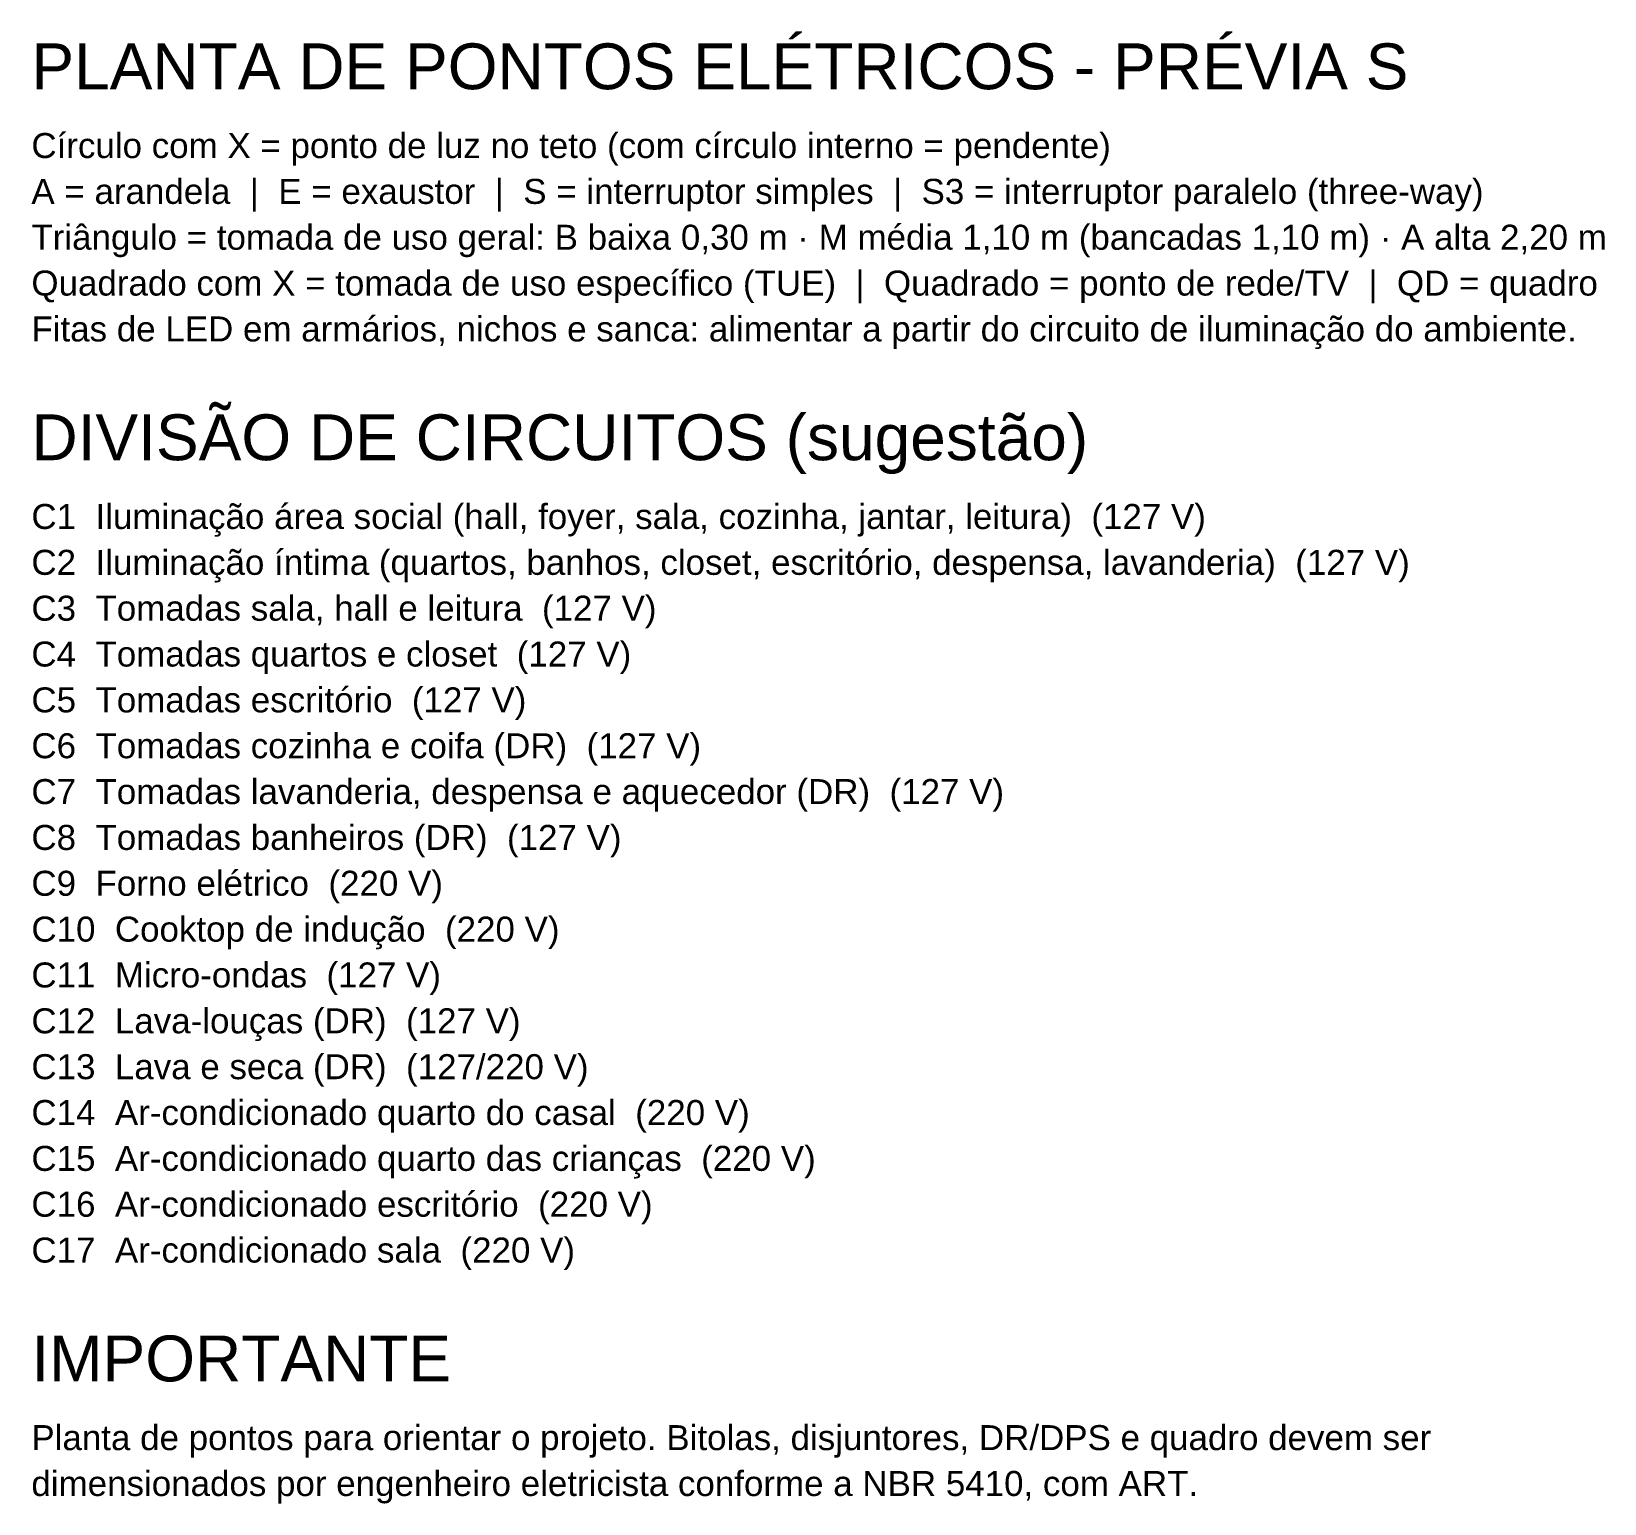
# Model space of a CAD drawing. Header units: millimetres. Extents: x -259 to 25291, y -2600 to 12167.
# Drawn here: x 17742 to 25291, y 4633 to 11697 of the extents above; entities that cross this region are included whole.
import ezdxf
from ezdxf.enums import TextEntityAlignment as Align

# ---------------------------------------------------------------- set-up
doc = ezdxf.new("R2010")
doc.units = ezdxf.units.MM
doc.layers.add('ELE-LEGENDA', color=7, linetype='Continuous')
doc.styles.get("Standard").update_dxf_attribs({"font": 'arial.ttf'})

msp = doc.modelspace()

# ---------------------------------------------------------------- texts
at = {"layer": 'ELE-LEGENDA'}
for s, height, p in [('PLANTA DE PONTOS ELÉTRICOS - PRÉVIA S', 220, (17741.2, 11529.4)), ('Círculo com X = ponto de luz no teto (com círculo interno = pendente)', 120, (17741.2, 11149.4)), ('A = arandela  |  E = exaustor  |  S = interruptor simples  |  S3 = interruptor paralelo (three-way)', 120, (17741.2, 10929.4)), ('Triângulo = tomada de uso geral: B baixa 0,30 m · M média 1,10 m (bancadas 1,10 m) · A alta 2,20 m', 120, (17741.2, 10709.4)), ('Quadrado com X = tomada de uso específico (TUE)  |  Quadrado = ponto de rede/TV  |  QD = quadro', 120, (17741.2, 10489.4)), ('Fitas de LED em armários, nichos e sanca: alimentar a partir do circuito de iluminação do ambiente.', 120, (17741.2, 10269.4)), ('DIVISÃO DE CIRCUITOS (sugestão)', 220, (17741.2, 9749.4)), ('C1  Iluminação área social (hall, foyer, sala, cozinha, jantar, leitura)  (127 V)', 120, (17741.2, 9369.4)), ('C2  Iluminação íntima (quartos, banhos, closet, escritório, despensa, lavanderia)  (127 V)', 120, (17741.2, 9149.4)), ('C3  Tomadas sala, hall e leitura  (127 V)', 120, (17741.2, 8929.4)), ('C4  Tomadas quartos e closet  (127 V)', 120, (17741.2, 8709.4)), ('C5  Tomadas escritório  (127 V)', 120, (17741.2, 8489.4)), ('C6  Tomadas cozinha e coifa (DR)  (127 V)', 120, (17741.2, 8269.4)), ('C7  Tomadas lavanderia, despensa e aquecedor (DR)  (127 V)', 120, (17741.2, 8049.4)), ('C8  Tomadas banheiros (DR)  (127 V)', 120, (17741.2, 7829.4)), ('C9  Forno elétrico  (220 V)', 120, (17741.2, 7609.4)), ('C10  Cooktop de indução  (220 V)', 120, (17741.2, 7389.4)), ('C11  Micro-ondas  (127 V)', 120, (17741.2, 7169.4)), ('C12  Lava-louças (DR)  (127 V)', 120, (17741.2, 6949.4)), ('C13  Lava e seca (DR)  (127/220 V)', 120, (17741.2, 6729.4)), ('C14  Ar-condicionado quarto do casal  (220 V)', 120, (17741.2, 6509.4)), ('C15  Ar-condicionado quarto das crianças  (220 V)', 120, (17741.2, 6289.4)), ('C16  Ar-condicionado escritório  (220 V)', 120, (17741.2, 6069.4)), ('C17  Ar-condicionado sala  (220 V)', 120, (17741.2, 5849.4)), ('IMPORTANTE', 220, (17741.2, 5329.4)), ('Planta de pontos para orientar o projeto. Bitolas, disjuntores, DR/DPS e quadro devem ser', 120, (17741.2, 4949.4)), ('dimensionados por engenheiro eletricista conforme a NBR 5410, com ART.', 120, (17741.2, 4729.4))]:
    msp.add_text(s, height=height, dxfattribs=at).set_placement(p, align=Align.MIDDLE_LEFT)

doc.saveas('drawing.dxf')
